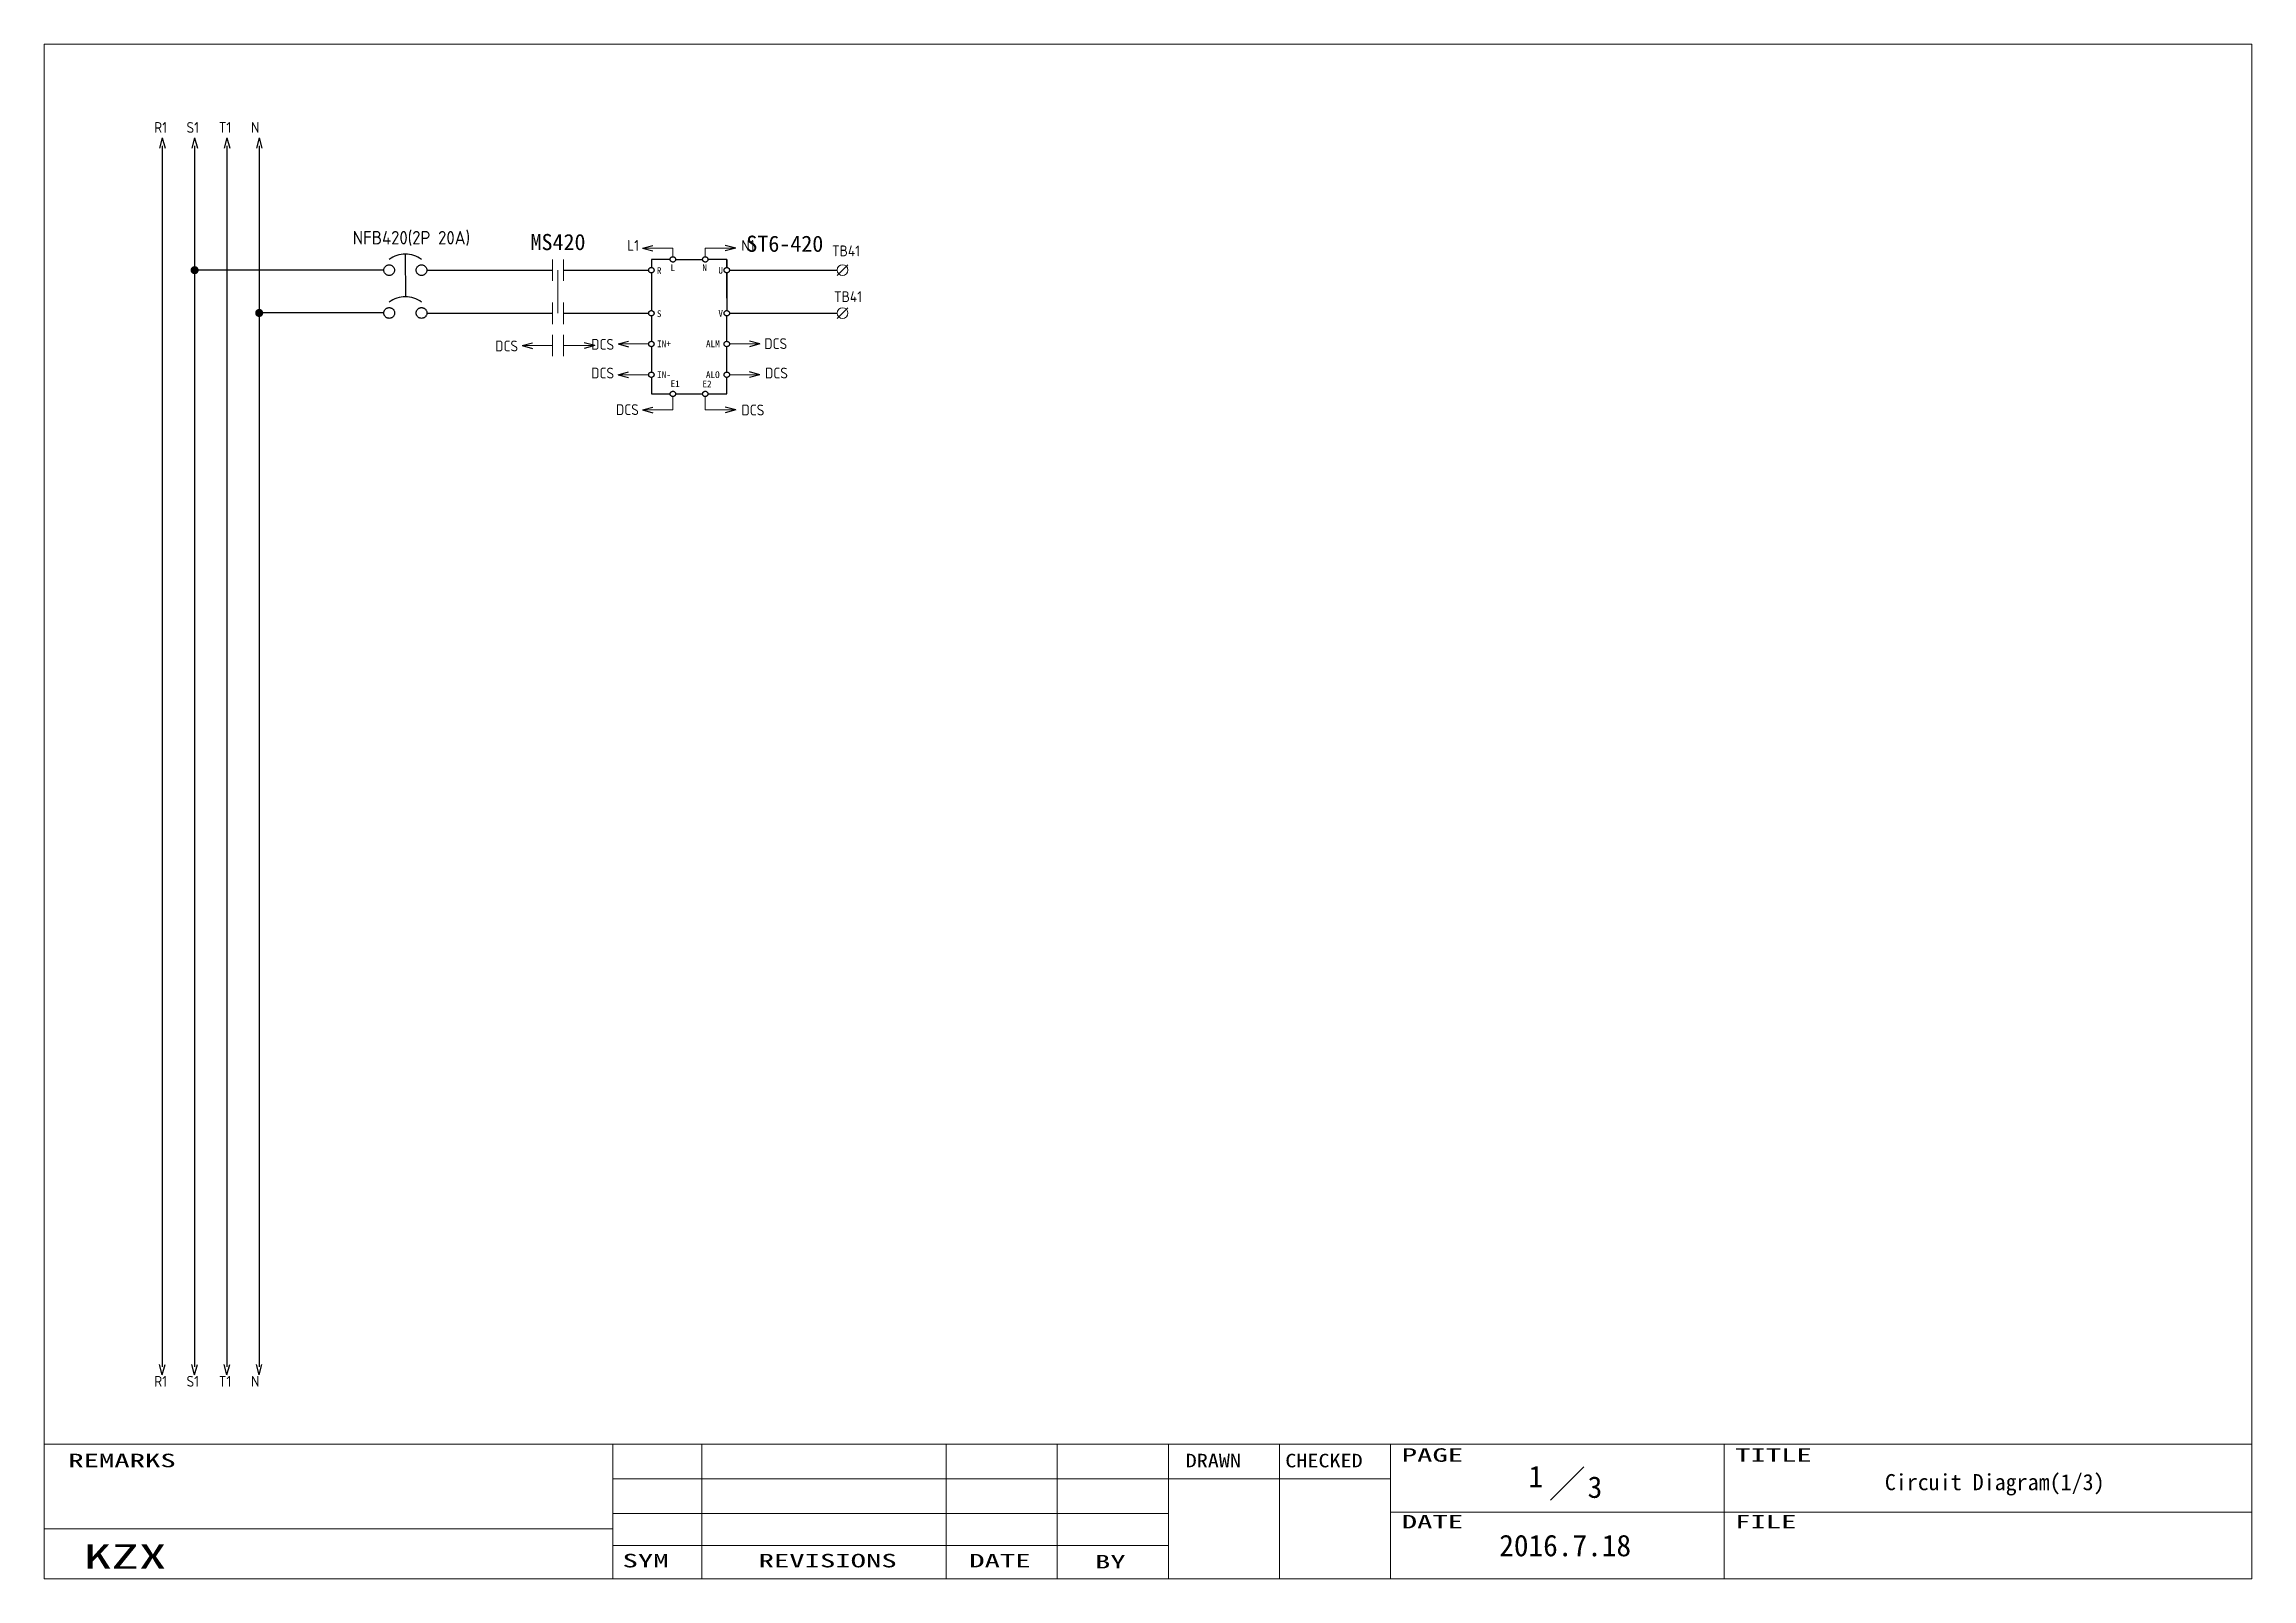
# Model space of a CAD drawing. Extents: x -319 to 2858, y -2689 to 285.
# Drawn here: x 889.9 to 1299.9, y -1587.7 to -1302.7 of the extents above; entities that cross this region are included whole.
import ezdxf
from ezdxf.enums import TextEntityAlignment as Align

# ---------------------------------------------------------------- set-up
doc = ezdxf.new("R2010")
doc.units = 0
doc.header["$LTSCALE"] = 0.3
doc.header["$MEASUREMENT"] = 0
doc.linetypes.add('実線', pattern=[20001, 20000, -1])
doc.layers.get('0').update_dxf_attribs({"linetype": '実線'})
for name, color, linetype, lineweight in [('01図枠', 5, 'CONTINUOUS', 9), ('02接続図', 7, 'CONTINUOUS', 5), ('10外形', 7, 'CONTINUOUS', 9)]:
    doc.layers.add(name, color=color, linetype=linetype, lineweight=lineweight)
for name, color, linetype in [('04部品記号', 3, 'CONTINUOUS'), ('05線番', 4, 'CONTINUOUS'), ('BLOCK', 7, 'CONTINUOUS'), ('図形１', 7, '実線')]:
    doc.layers.add(name, color=color, linetype=linetype)
doc.styles.add('電気標準', font='ISOCP.shx', dxfattribs={"height": 2.5, "bigfont": 'extfont.shx'})
doc.styles.add('ＭＳＰゴシック', font='')
doc.styles.get('ＭＳＰゴシック').set_extended_font_data('SimSun')

msp = doc.modelspace()

# ---------------------------------------------------------------- texts
at = {"layer": '01図枠', "linetype": 'Continuous', "lineweight": 5, "style": 'ＭＳＰゴシック'}
for s, height, width, p in [('REMARKS', 2.513, 1.666667, (894.41, -1564.43)), ('DRAWN', 2.513, 1.2, (1101.93, -1564.45)), ('CHECKED', 2.513, 1.2, (1120.43, -1564.45)), ('PAGE', 2.513, 1.666667, (1142.05, -1563.42)), ('TITLE', 2.513, 1.666667, (1203.96, -1563.42)), ('DATE', 2.513, 1.666667, (1142.05, -1575.8)), ('FILE', 2.513, 1.666667, (1203.96, -1575.8)), ('KZX', 4.523, 1.666667, (897.26, -1581.27)), ('SYM', 2.513, 1.666667, (997.34, -1583.03))]:
    msp.add_text(s, height=height, dxfattribs=dict(at, width=width)).set_placement(p, align=Align.TOP_LEFT)
at = {"layer": '01図枠', "linetype": 'Continuous', "lineweight": 5, "style": 'ＭＳＰゴシック', "width": 1.666667}
for s, p in [('REVISIONS', (1035.43, -1583.03)), ('DATE', (1067.43, -1583.03)), ('BY', (1087.93, -1583.23))]:
    msp.add_text(s, height=2.513, dxfattribs=at).set_placement(p, align=Align.TOP_CENTER)
at = {"layer": '02接続図', "style": 'ＭＳＰゴシック'}
for s, p in [('1', (1166.93, -1568.67)), ('3', (1177.93, -1570.67)), ('2016.7.18', (1172.4, -1581.51))]:
    msp.add_text(s, height=4, dxfattribs=at).set_placement(p, align=Align.MIDDLE)
msp.add_text('Circuit Diagram(1/3)', height=3, dxfattribs=at).set_placement((1231.76, -1569.71), align=Align.MIDDLE_LEFT)
at = {"layer": '04部品記号', "linetype": 'Continuous', "style": 'ＭＳＰゴシック'}
for s, p in [('MS420', (985.36, -1339.42)), ('ST6-420', (1027.48, -1339.73))]:
    msp.add_text(s, height=3, dxfattribs=at).set_placement(p, align=Align.MIDDLE_CENTER)
at = {"layer": '05線番', "style": 'ＭＳＰゴシック'}
for s, p in [('R', (1003.72, -1344.73)), ('L', (1006.26, -1344.18)), ('N', (1012.18, -1344.2)), ('U', (1015.14, -1344.66)), ('S', (1003.72, -1352.73)), ('V', (1015.14, -1352.66)), ('IN+', (1003.76, -1358.32)), ('ALM', (1012.84, -1358.32)), ('IN-', (1003.76, -1364.05)), ('E1', (1006.26, -1365.74)), ('E2', (1012.18, -1365.77)), ('ALO', (1012.83, -1364.05))]:
    msp.add_text(s, height=1.25, dxfattribs=at).set_placement(p, align=Align.MIDDLE_LEFT)
at = {"layer": '図形１', "color": 7, "linetype": '実線', "style": '電気標準'}
for s, p in [('R1', (910.36, -1319.14)), ('S1', (916.36, -1319.14)), ('T1', (922.36, -1319.14)), ('N', (928.36, -1319.14)), ('L1', (998.2, -1341.05)), ('N1', (1019.42, -1341.05)), ('TB41', (1036.25, -1342.06)), ('TB41', (1036.62, -1350.56)), ('DCS', (973.68, -1359.72)), ('DCS', (991.51, -1359.42)), ('DCS', (1023.66, -1359.28)), ('DCS', (991.51, -1364.75)), ('DCS', (1023.8, -1364.75)), ('DCS', (996.11, -1371.54)), ('DCS', (1019.42, -1371.61)), ('R1', (910.36, -1551.98)), ('S1', (916.36, -1551.98)), ('T1', (922.36, -1551.98)), ('N', (928.36, -1551.98))]:
    msp.add_text(s, height=2, dxfattribs=at).set_placement(p)
at = {"layer": '図形１', "color": 4, "style": '電気標準'}
msp.add_text('NFB420(2P 20A)', height=2.5, dxfattribs=at).set_placement((947.23, -1339.86))

# ---------------------------------------------------------------- blocks, each defined once
blk = doc.blocks.new('矢印（右向）')
at = {"layer": 'BLOCK'}
for q in [(-1.93, 0.52), (-1.93, -0.52)]:
    blk.add_line((0, 0), q, dxfattribs=at)

# ---------------------------------------------------------------- linework, layer by layer
for p, q in [((953, -1344.64), (917.86, -1344.64)), ((957, -1341.64), (957.01, -1349.59)), ((961, -1344.64), (984.35, -1344.64)), ((986.35, -1344.64), (1002.19, -1344.64)), ((1006.19, -1342.64), (1002.69, -1342.64)), ((1002.69, -1342.64), (1002.69, -1344.14)), ((1007.19, -1342.64), (1012.2, -1342.64)), ((1016.7, -1342.64), (1013.2, -1342.64)), ((1016.7, -1344.14), (1016.7, -1342.64)), ((1016.7, -1342.64), (1016.7, -1344.14)), ((1017.2, -1344.64), (1019.2, -1344.64)), ((1017.2, -1344.64), (1037.2, -1344.64)), ((1002.69, -1345.14), (1002.69, -1352.14)), ((1016.7, -1349.85), (1016.7, -1345.14)), ((1016.7, -1345.14), (1016.7, -1352.14)), ((953.01, -1352.59), (929.86, -1352.59)), ((953.01, -1352.59), (929.86, -1352.59)), ((961, -1352.64), (984.35, -1352.64)), ((986.35, -1352.64), (1002.19, -1352.64)), ((1017.2, -1352.64), (1037.2, -1352.64)), ((1002.69, -1353.14), (1002.69, -1357.85)), ((1016.7, -1357.85), (1016.7, -1353.14)), ((1002.69, -1358.85), (1002.69, -1363.56)), ((1016.7, -1363.56), (1016.7, -1358.85)), ((1002.69, -1364.56), (1002.69, -1367.62)), ((1016.7, -1367.62), (1016.7, -1364.56)), ((1002.69, -1367.62), (1006.19, -1367.62)), ((1007.19, -1367.62), (1012.2, -1367.62)), ((1013.2, -1367.62), (1016.7, -1367.62))]:
    msp.add_line(p, q)
for centre in [(1002.69, -1344.64), (1006.69, -1342.64), (1012.7, -1342.64), (1016.7, -1344.64), (1002.69, -1352.64), (1016.7, -1352.64), (1002.69, -1358.35), (1016.7, -1358.35), (1002.69, -1364.06), (1016.7, -1364.06), (1006.69, -1367.62), (1012.7, -1367.62)]:
    msp.add_circle(centre, 0.5)
at = {"layer": '01図枠', "linetype": 'Continuous', "lineweight": 5}
for p, q in [((889.93, -1587.67), (889.93, -1302.67)), ((889.93, -1302.67), (1299.93, -1302.67)), ((1299.93, -1302.67), (1299.93, -1587.67)), ((889.93, -1562.67), (1299.93, -1562.67)), ((995.53, -1562.67), (995.53, -1587.67)), ((1012.04, -1562.67), (1012.04, -1587.67)), ((1057.44, -1562.67), (1057.44, -1587.67)), ((1078.08, -1562.67), (1078.08, -1587.67)), ((1098.72, -1562.67), (1098.72, -1587.67)), ((1119.35, -1587.67), (1119.35, -1562.67)), ((1139.99, -1562.67), (1139.99, -1587.67)), ((1201.9, -1587.67), (1201.9, -1562.67)), ((995.53, -1569.1), (1098.72, -1569.1)), ((1098.72, -1569.1), (1139.99, -1569.1)), ((1175.85, -1566.86), (1169.66, -1573.05)), ((995.53, -1578.38), (889.93, -1578.38)), ((995.53, -1575.52), (1098.72, -1575.52)), ((1139.99, -1575.29), (1299.93, -1575.29)), ((995.53, -1581.48), (1098.72, -1581.48)), ((1299.93, -1587.67), (889.93, -1587.67))]:
    msp.add_line(p, q, dxfattribs=at)
at = {"layer": '02接続図', "linetype": 'Continuous'}
for p, q in [((984.35, -1346.64), (984.35, -1342.64)), ((985.35, -1344.64), (985.35, -1352.64)), ((986.35, -1346.64), (986.35, -1342.64)), ((1037.2, -1345.62), (1039.2, -1343.62)), ((984.35, -1354.64), (984.35, -1350.64)), ((986.35, -1354.64), (986.35, -1350.64)), ((1037.2, -1353.62), (1039.2, -1351.62)), ((984.35, -1360.64), (984.35, -1356.64)), ((986.35, -1360.64), (986.35, -1356.64))]:
    msp.add_line(p, q, dxfattribs=at)
for centre in [(1038.2, -1344.62), (1038.2, -1352.62)]:
    msp.add_circle(centre, 1, dxfattribs=at)
at = {"layer": '10外形'}
for p, q in [((1006.69, -1340.55), (1001.04, -1340.55)), ((1006.69, -1342.14), (1006.69, -1340.55)), ((1012.7, -1342.14), (1012.7, -1340.55)), ((1012.7, -1340.55), (1018.35, -1340.55)), ((984.35, -1358.64), (978.71, -1358.64)), ((986.52, -1358.64), (992.17, -1358.64)), ((1002.19, -1358.35), (996.54, -1358.35)), ((1017.2, -1358.35), (1022.85, -1358.35)), ((1002.19, -1364.06), (996.54, -1364.06)), ((1017.2, -1364.06), (1022.85, -1364.06)), ((1006.69, -1368.12), (1006.69, -1370.59)), ((1012.7, -1368.12), (1012.7, -1370.59)), ((1006.69, -1370.59), (1001.04, -1370.59)), ((1012.7, -1370.59), (1018.35, -1370.59))]:
    msp.add_line(p, q, dxfattribs=at)
at = {"layer": '図形１', "color": 7}
for p, q in [((911.86, -1321.56), (911.86, -1403.39)), ((917.86, -1321.56), (917.86, -1403.39)), ((923.86, -1321.56), (923.86, -1403.39)), ((929.86, -1321.56), (929.86, -1548.28)), ((911.86, -1403.39), (911.86, -1548.28)), ((917.86, -1403.39), (917.86, -1548.28)), ((923.86, -1403.39), (923.86, -1548.28))]:
    msp.add_line(p, q, dxfattribs=at)
at = {"layer": '図形１', "const_width": 0.75}
for points in [[(917.49, -1344.64, 1), (918.24, -1344.64, 1)], [(929.49, -1352.59, 1), (930.24, -1352.59, 1)], [(929.49, -1352.59, 1), (930.24, -1352.59, 1)]]:
    msp.add_lwpolyline(points, format="xyb", close=True, dxfattribs=at)
at = {"layer": '図形１'}
for centre in [(954, -1344.64), (960, -1344.64), (954.01, -1352.59), (960.01, -1352.59)]:
    msp.add_circle(centre, 1, dxfattribs=at)
for centre in [(957, -1346.64), (957.01, -1354.59)]:
    msp.add_arc(centre, 5, 53.1301, 126.8699, dxfattribs=at)

# ---------------------------------------------------------------- block references
at = {"layer": '図形１', "color": 7, "xscale": -1}
for p, rotation in [((911.86, -1320.06), 270), ((917.86, -1320.06), 270), ((923.86, -1320.06), 270), ((929.86, -1320.06), 270), ((1018.35, -1340.55), 180), ((992.17, -1358.64), 180), ((1022.85, -1358.35), 180), ((1022.85, -1364.06), 180), ((1018.35, -1370.59), 180)]:
    msp.add_blockref('矢印（右向）', p, dxfattribs=dict(at, rotation=rotation))
at = {"layer": '図形１', "color": 7}
for p, rotation in [((1001.04, -1340.55), 180), ((978.71, -1358.64), 180), ((996.54, -1358.35), 180), ((996.54, -1364.06), 180), ((1001.04, -1370.59), 180), ((911.86, -1549.78), 270), ((917.86, -1549.78), 270), ((923.86, -1549.78), 270), ((929.86, -1549.78), 270)]:
    msp.add_blockref('矢印（右向）', p, dxfattribs=dict(at, rotation=rotation))

msp.set_redraw_order([(e.dxf.handle, doc.entitydb.next_handle()) for e in msp.query("TEXT MTEXT ATTDEF DIMENSION ARC_DIMENSION")])  # texts and dimensions are drawn at this point

doc.saveas('drawing.dxf')
